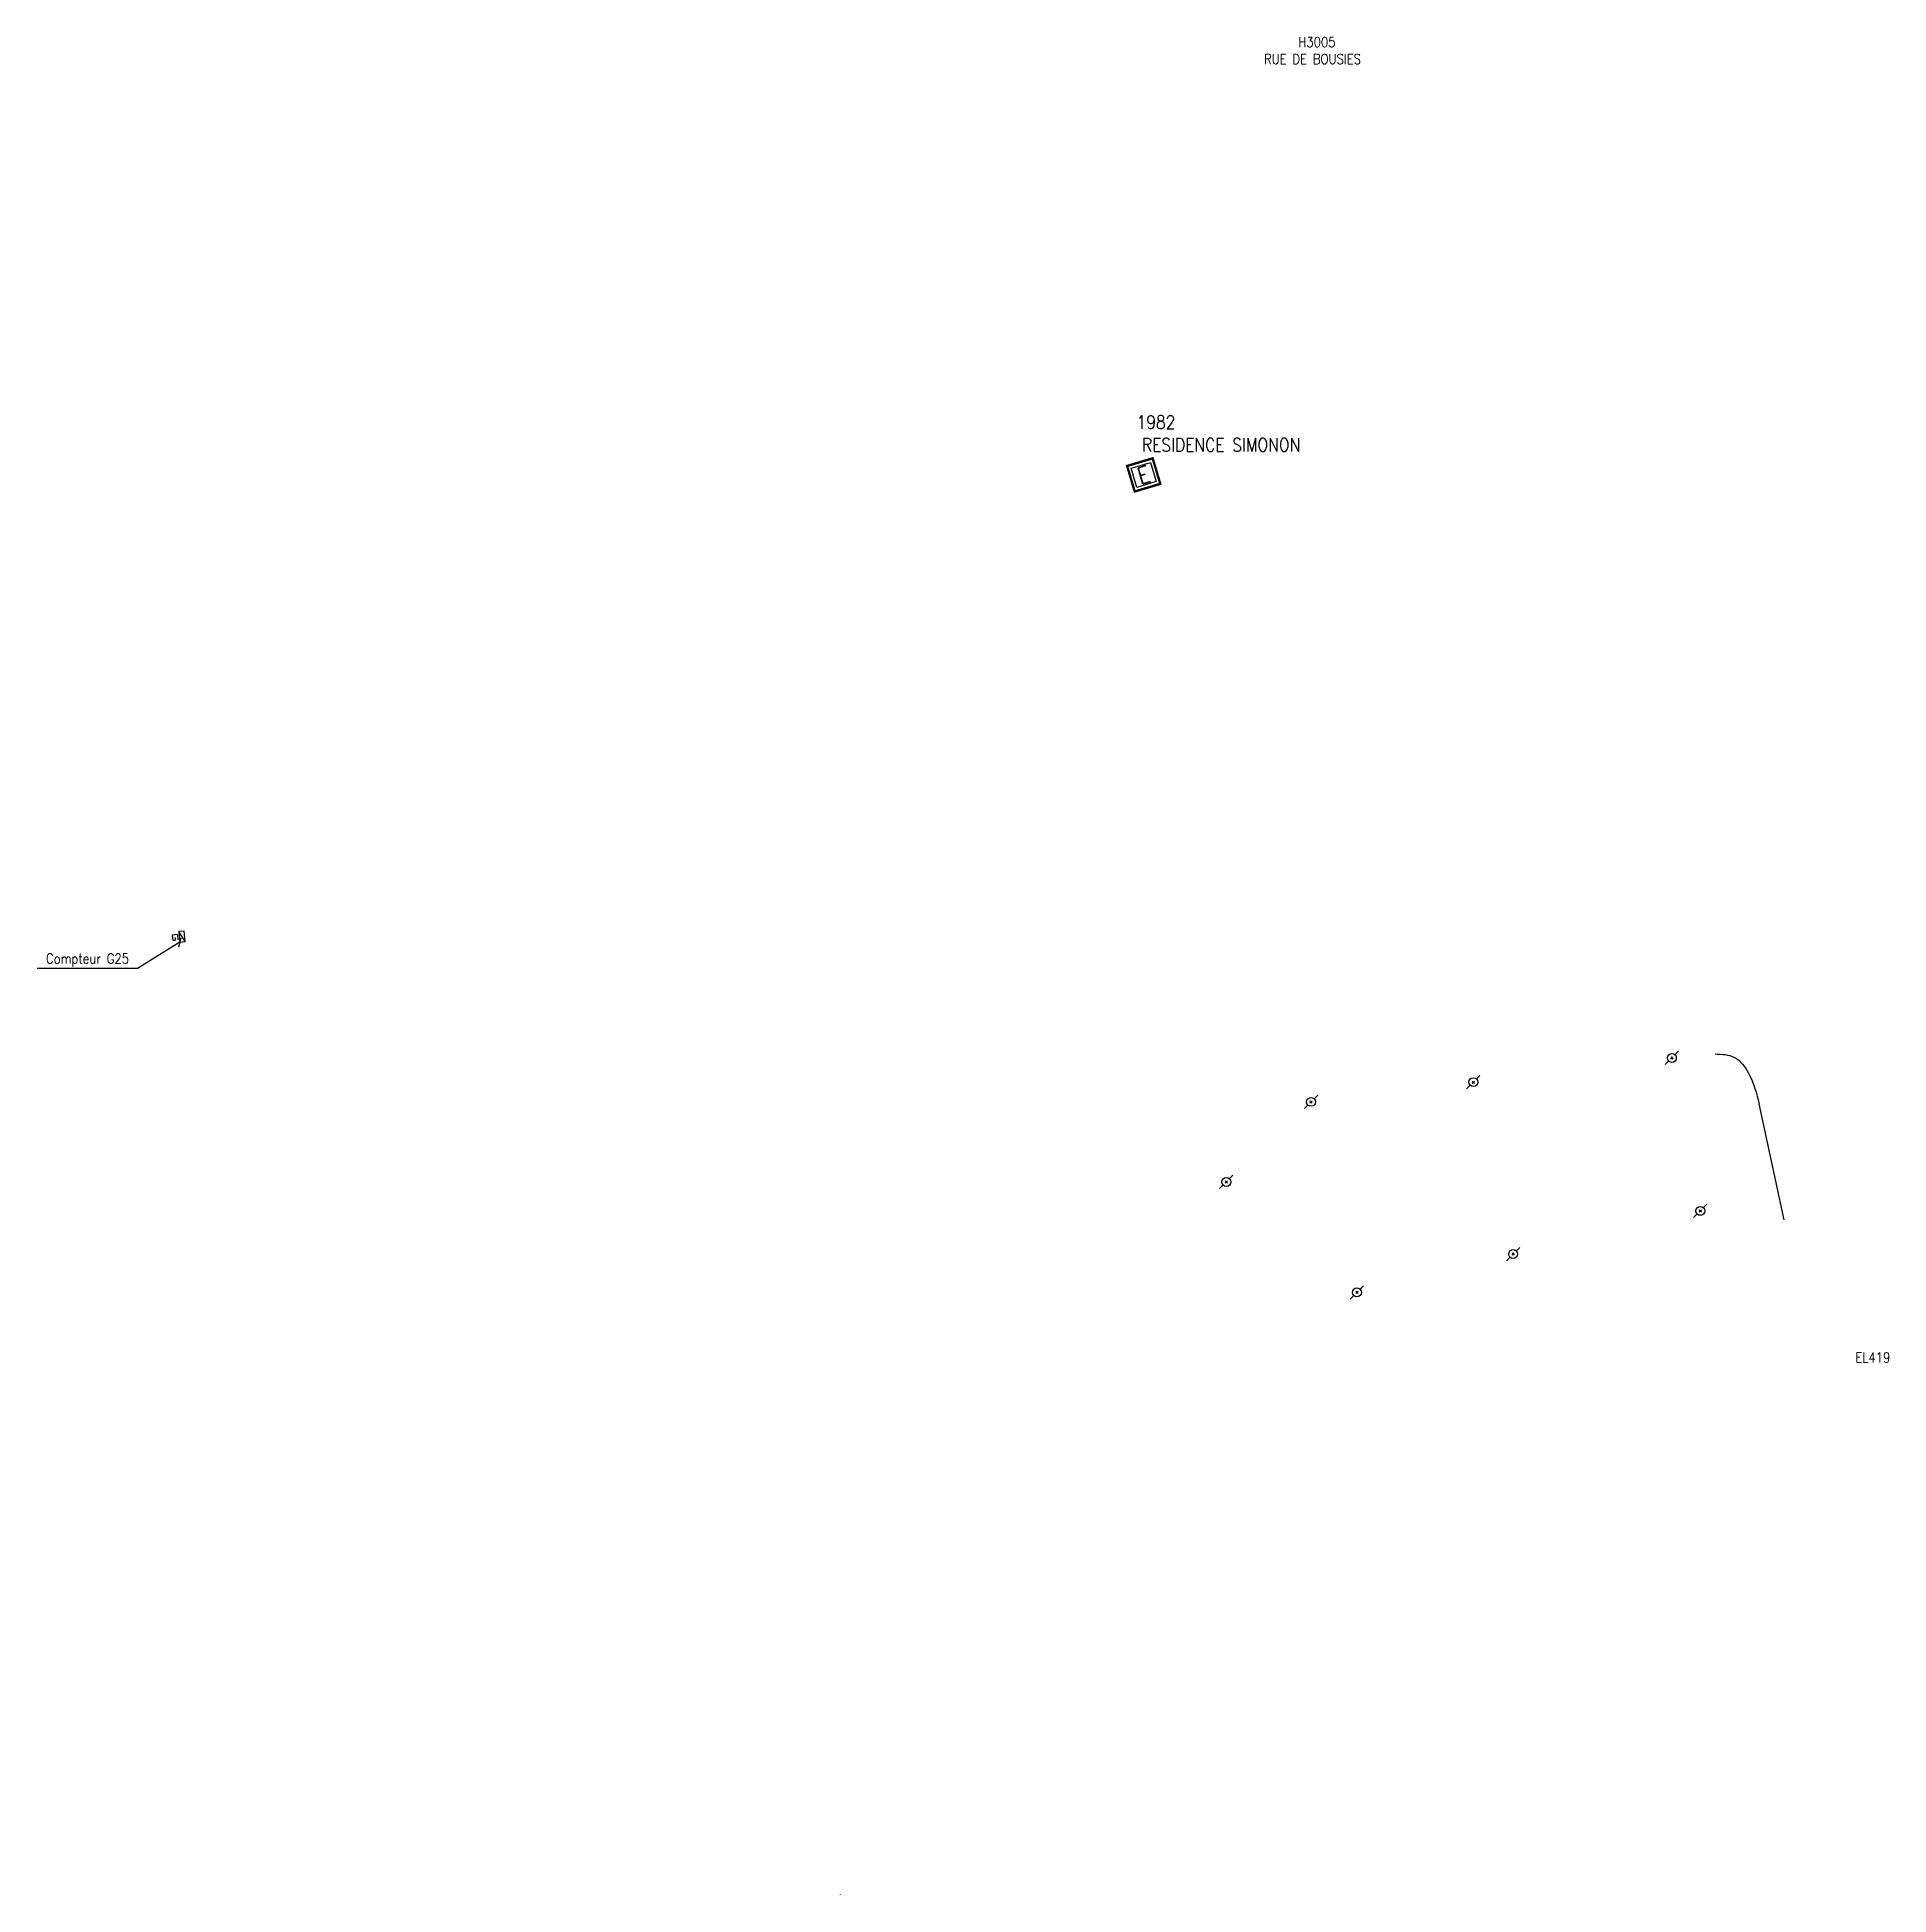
# Model space of a CAD drawing. Header units: millimetres. Extents: x 116000 to 116971, y 129059 to 129946.
# Drawn here: x 116693.4 to 116971.2, y 129381.3 to 129659.9 of the extents above; entities that cross this region are included whole.
import ezdxf
from ezdxf.enums import TextEntityAlignment as Align

# ---------------------------------------------------------------- set-up
doc = ezdxf.new("R2010")
doc.units = ezdxf.units.MM
doc.layers.get('0').update_dxf_attribs({"linetype": 'CONTINUOUS'})
for name, color, linetype in [('G_210', 7, 'CONTINUOUS'), ('M_200', 7, 'CONTINUOUS'), ('W0008', 7, 'CONTINUOUS'), ('W0100', 7, 'CONTINUOUS'), ('W0432', 7, 'CONTINUOUS'), ('W0473', 7, 'CONTINUOUS')]:
    doc.layers.add(name, color=color, linetype=linetype)
doc.styles.add('M_ROMANS', font='ROMANS.shx', dxfattribs={"width": 0.75})
doc.styles.get("Standard").update_dxf_attribs({"font": 'romans.shx', "width": 0.85})
doc.dimstyles.get("Standard").update_dxf_attribs({"dimtxt": 1.5, "dimasz": 1, "dimexe": 1.25, "dimexo": 0.625, "dimgap": 0.25, "dimtad": 2, "dimzin": 0, "dimdsep": 46, "dimtxsty": 'Standard', "dimblk1": 'OBLIQUE', "dimblk2": 'OBLIQUE', "dimsah": 1, "dimcen": -0.5, "dimse1": 1, "dimse2": 1, "dimadec": 0, "dimazin": 0, "dimtfac": 1, "dimtofl": 0, "dimtmove": 2, "dimatfit": 3, "dimldrblk": 'OBLIQUE', "dimfxl": 0, "dimtolj": 1, "dimtzin": 0, "dimarcsym": 0})

msp = doc.modelspace()

# ---------------------------------------------------------------- texts
at = {"layer": 'G_210', "color": 252, "linetype": 'Continuous', "width": 0.85}
for s, p in [('H3005', (116882.58, 129658.41)), ('RUE DE BOUSIES', (116877.44, 129655.88))]:
    msp.add_text(s, height=1.5, dxfattribs=at).set_placement(p)
at = {"layer": 'M_200', "linetype": 'Continuous', "width": 0.85}
msp.add_text('EL419', height=1.5, dxfattribs=at).set_placement((116966.12, 129461.12))
at = {"layer": 'W0432', "color": 252, "linetype": 'Continuous', "insert": (116707.21, 129520.46), "char_height": 1.5, "attachment_point": 9}
msp.add_mtext('\\A1;Compteur G25', dxfattribs=at)

# ---------------------------------------------------------------- blocks, each defined once
blk = doc.blocks.new('M_200_56')
at = {"color": 0, "linetype": 'Continuous', "const_width": 0.35, "flags": 128}
blk.add_lwpolyline([(2, 2), (2, -2), (-2, -2), (-2, 2)], close=True, dxfattribs=at)
at = {"color": 0, "linetype": 'Continuous'}
blk.add_lwpolyline([(-1.5, 1.5), (1.5, 1.5), (1.5, -1.5), (-1.5, -1.5)], close=True, dxfattribs=at)
at = {"color": 0, "linetype": 'Continuous', "width": 0.85}
blk.add_text('E', height=2.5, dxfattribs=at).set_placement((0, 0), align=Align.MIDDLE_CENTER)
for tag, p in [('NUM', (0, 15.06)), ('NOM', (0, 8.65))]:
    blk.add_attdef(tag, text='', height=4, dxfattribs=at).set_placement(p, align=Align.MIDDLE)
at = {"color": 0, "linetype": 'Continuous', "style": 'M_ROMANS', "width": 0.75, "flags": 3}
for tag, p in [('DEF_LEG', (-0.13, -4.99)), ('DEF_COUP', (-0.13, -7.49)), ('DEF_TYPE', (-0.13, -9.99))]:
    blk.add_attdef(tag, text='', height=1.2, dxfattribs=at).set_placement(p, align=Align.MIDDLE)
blk = doc.blocks.new('T473')
for p, q in [((-0.166667, 0.166667), (0.166667, -0.166667)), ((-0.166667, -0.166667), (0.166667, 0.166667)), ((0.500001, 0.500001), (1.000002, 1.000002)), ((-1.000002, -1.000002), (-0.500001, -0.500001))]:
    blk.add_line(p, q)
blk.add_ellipse((0, 0), major_axis=(0.471405, 0.471405), ratio=1, start_param=5.4977871438, end_param=11.780972451)
blk = doc.blocks.new('*U10')
at = {"flags": 128}
for points in [[(0.8, 0.8), (-0.8, 0.8)], [(-0.8, 0.8), (-0.8, 0)], [(0.8, 0.8), (-0.8, 0)], [(-0.8, 0), (0.8, 0)], [(0.8, 0), (0.8, 0.8)], [(-0.41, -0.25), (-0.41, -1.05)], [(-0.41, -1.05), (0.39, -1.05)], [(-0.4, -0.25), (0.4, -0.25)], [(-0.01, -0.65), (0.39, -0.65)], [(0.39, -1.05), (0.39, -0.65)]]:
    blk.add_lwpolyline(points, dxfattribs=at)
blk = doc.blocks.new('_OBLIQUE')
at = {"color": 0, "linetype": 'ByBlock'}
blk.add_line((-0.5, -0.5), (0.5, 0.5), dxfattribs=at)

# ---------------------------------------------------------------- linework, layer by layer
at = {"layer": 'W0008', "color": 252, "flags": 128}
msp.add_lwpolyline([(116955.47, 129482.52), (116951.72, 129499.91)], dxfattribs=at)
at = {"layer": 'W0008', "color": 252}
msp.add_spline([(116945.08, 129507.4), (116947.99, 129506.89), (116950.1, 129504.5), (116951.72, 129499.91)], degree=3, dxfattribs=at)
at = {"layer": 'W0100', "color": 252, "flags": 128}
msp.add_lwpolyline([(116813.85, 129381.31), (116813.86, 129381.27)], dxfattribs=at)

# ---------------------------------------------------------------- block references
at = {"layer": 'M_200'}
ref = msp.add_blockref('M_200_56', (116859.39, 129594.25), dxfattribs=dict(at, rotation=16.59211639412919))
ref.add_attrib('NUM', '1982', dxfattribs={"layer": '0', "color": 0, "linetype": 'Continuous', "height": 2, "width": 0.85}).set_placement((116861.23, 129602.15), align=Align.MIDDLE)
ref.add_attrib('NOM', 'RESIDENCE SIMONON', dxfattribs={"layer": '0', "color": 0, "linetype": 'Continuous', "height": 2, "width": 0.85}).set_placement((116871, 129598.77), align=Align.MIDDLE)
at = {"layer": 'W0432', "rotation": 276.66288296211}
msp.add_blockref('*U10', (116714.75, 129524.95), dxfattribs=at)
at = {"layer": 'W0473'}
for p in [(116938.61, 129506.8), (116908.83, 129503.17), (116884.49, 129500.21), (116871.77, 129488.2), (116942.87, 129483.86), (116914.8, 129477.38), (116891.38, 129471.64)]:
    msp.add_blockref('T473', p, dxfattribs=at)

msp.set_redraw_order([(e.dxf.handle, doc.entitydb.next_handle()) for e in msp.query("TEXT MTEXT ATTDEF DIMENSION ARC_DIMENSION")])  # texts and dimensions are drawn at this point

# ---------------------------------------------------------------- leaders
at = {"layer": 'W0432', "color": 252, "linetype": 'Continuous', "annotation_type": 0, "has_hookline": 1, "hookline_direction": 1, "text_width": 13.78}
msp.add_leader([(116714.84, 129524.15), (116708.46, 129520.21), (116707.46, 129520.21)], dimstyle='Standard', dxfattribs=at)

doc.saveas('drawing.dxf')
